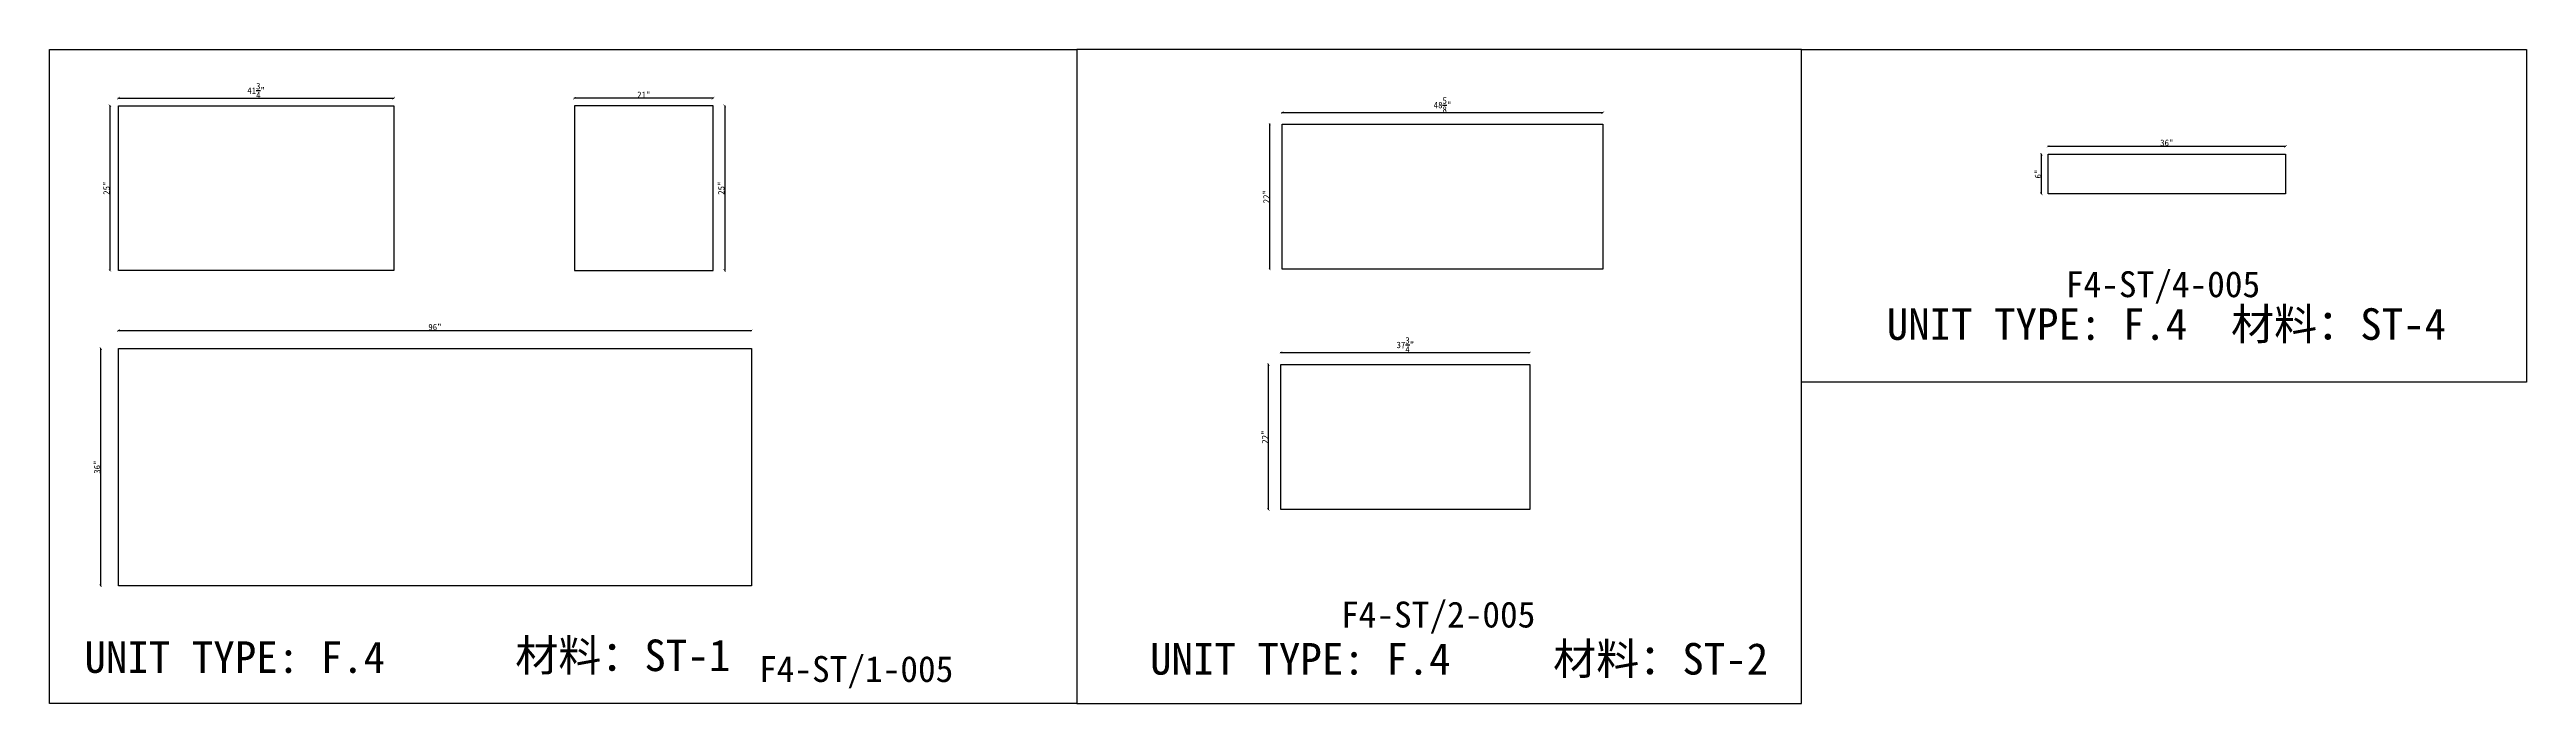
# Model space of a CAD drawing. Header units: millimetres. Extents: x -46966 to 138077, y -48408 to 2116.
# Drawn here: x 52657 to 62197, y -42461 to -39941 of the extents above; entities that cross this region are included whole.
import ezdxf
from ezdxf.enums import TextEntityAlignment as Align

# ---------------------------------------------------------------- set-up
doc = ezdxf.new("R2010")
doc.units = ezdxf.units.MM
doc.layers.add('PART_NUMBER', color=3, linetype='Continuous')
doc.styles.add('样式 1', font='')
doc.styles.get('样式 1').set_extended_font_data('NSimSun')
doc.dimstyles.new('副本 ISO-25', dxfattribs={"dimtxt": 25, "dimasz": 10, "dimexe": 1.5, "dimexo": 0.5, "dimtad": 1, "dimlfac": 0.03937, "dimlunit": 5, "dimtxsty": '样式 1', "dimblk": 'ARCHTICK', "dimcen": 2.5, "dimclrd": 256, "dimclrt": 1, "dimazin": 3, "dimtfac": 1, "dimtmove": 0, "dimatfit": 3, "dimfxlon": 1})

msp = doc.modelspace()

# ---------------------------------------------------------------- texts
at = {"style": '样式 1'}
for s, p in [('材料：ST-4', (61059.412, -41059.862)), ('UNIT TYPE: F.4', (59733.131, -41059.862)), ('UNIT TYPE: F.4', (52791.205, -42343.252)), ('材料：ST-1', (54450.492, -42336.597)), ('UNIT TYPE: F.4', (56895.615, -42350.03)), ('材料：ST-2', (58448.34, -42350.03))]:
    msp.add_text(s, height=121.5865, dxfattribs=at).set_placement(p)
at = {"layer": 'PART_NUMBER', "color": 3, "style": '样式 1'}
for s, p in [('F4-ST/4-005', (60797.59, -40845.535)), ('F4-ST/2-005', (58005.716, -42118.555)), ('F4-ST/1-005', (55763.834, -42328.555))]:
    msp.add_text(s, height=100, dxfattribs=at).set_placement(p, align=Align.MIDDLE_CENTER)

# ---------------------------------------------------------------- blocks, each defined once
blk = doc.blocks.new('_ArchTick')
at = {"color": 0, "linetype": 'ByBlock', "const_width": 0.15}
blk.add_lwpolyline([(-0.5, -0.5), (0.5, 0.5)], dxfattribs=at)
blk = doc.blocks.new('*D1358')
at = {"color": 0, "lineweight": -2, "transparency": 16777216}
for p, q in [((52922, -40129.6), (52922, -40127.1)), ((53982.5, -40129.6), (53982.5, -40127.1))]:
    blk.add_line(p, q, dxfattribs=at)
at = {"lineweight": -2, "transparency": 16777216}
blk.add_line((52922, -40128.6), (53982.5, -40128.6), dxfattribs=at)
at = {"layer": 'Defpoints', "color": 0, "transparency": 16777216}
for p in [(52922, -40157.9), (53982.5, -40128.6), (53982.5, -40157.9)]:
    blk.add_point(p, dxfattribs=at)
at = {"lineweight": -2, "transparency": 16777216, "xscale": 10, "yscale": 10, "zscale": 10, "rotation": 180}
blk.add_blockref('_ArchTick', (52922, -40128.6), dxfattribs=at)
at = {"lineweight": -2, "transparency": 16777216, "xscale": 10, "yscale": 10, "zscale": 10}
blk.add_blockref('_ArchTick', (53982.5, -40128.6), dxfattribs=at)
at = {"color": 1, "transparency": 16777216, "insert": (53452.3, -40099.5), "char_height": 25, "attachment_point": 5, "style": '样式 1'}
blk.add_mtext('\\A1;41{\\H1x;\\S3/4;}"', dxfattribs=at)
blk = doc.blocks.new('*D1359')
at = {"color": 0, "lineweight": -2, "transparency": 16777216}
for p, q in [((52890.3, -40157.9), (52887.8, -40157.9)), ((52890.3, -40792.9), (52887.8, -40792.9))]:
    blk.add_line(p, q, dxfattribs=at)
at = {"lineweight": -2, "transparency": 16777216}
blk.add_line((52889.3, -40157.9), (52889.3, -40792.9), dxfattribs=at)
at = {"layer": 'Defpoints', "color": 0, "transparency": 16777216}
for p in [(52922, -40157.9), (52889.3, -40792.9), (52922, -40792.9)]:
    blk.add_point(p, dxfattribs=at)
at = {"lineweight": -2, "transparency": 16777216, "xscale": 10, "yscale": 10, "zscale": 10}
for p, rotation in [((52889.3, -40157.9), 90), ((52889.3, -40792.9), 270)]:
    blk.add_blockref('_ArchTick', p, dxfattribs=dict(at, rotation=rotation))
at = {"color": 1, "transparency": 16777216, "insert": (52876.2, -40475.4), "char_height": 25, "attachment_point": 5, "rotation": 90, "style": '样式 1'}
blk.add_mtext('\\A1;25"', dxfattribs=at)
blk = doc.blocks.new('*D1360')
at = {"color": 0, "lineweight": -2, "transparency": 16777216}
for p, q in [((54679, -40129.6), (54679, -40127.1)), ((55212.4, -40129.6), (55212.4, -40127.1))]:
    blk.add_line(p, q, dxfattribs=at)
at = {"lineweight": -2, "transparency": 16777216}
blk.add_line((55212.4, -40128.6), (54679, -40128.6), dxfattribs=at)
at = {"layer": 'Defpoints', "color": 0, "transparency": 16777216}
for p in [(54679, -40128.6), (54679, -40157.9), (55212.4, -40157.9)]:
    blk.add_point(p, dxfattribs=at)
at = {"lineweight": -2, "transparency": 16777216, "xscale": 10, "yscale": 10, "zscale": 10, "rotation": 180}
blk.add_blockref('_ArchTick', (54679, -40128.6), dxfattribs=at)
at = {"lineweight": -2, "transparency": 16777216, "xscale": 10, "yscale": 10, "zscale": 10}
blk.add_blockref('_ArchTick', (55212.4, -40128.6), dxfattribs=at)
at = {"color": 1, "transparency": 16777216, "insert": (54945.7, -40115.5), "char_height": 25, "attachment_point": 5, "style": '样式 1'}
blk.add_mtext('\\A1;21"', dxfattribs=at)
blk = doc.blocks.new('*D1361')
at = {"color": 0, "lineweight": -2, "transparency": 16777216}
for p, q in [((55256.3, -40157.9), (55258.8, -40157.9)), ((55256.3, -40792.9), (55258.8, -40792.9))]:
    blk.add_line(p, q, dxfattribs=at)
at = {"lineweight": -2, "transparency": 16777216}
blk.add_line((55257.3, -40157.9), (55257.3, -40792.9), dxfattribs=at)
at = {"layer": 'Defpoints', "color": 0, "transparency": 16777216}
for p in [(55212.4, -40157.9), (55212.4, -40792.9), (55257.3, -40792.9)]:
    blk.add_point(p, dxfattribs=at)
at = {"lineweight": -2, "transparency": 16777216, "xscale": 10, "yscale": 10, "zscale": 10}
for p, rotation in [((55257.3, -40157.9), 90), ((55257.3, -40792.9), 270)]:
    blk.add_blockref('_ArchTick', p, dxfattribs=dict(at, rotation=rotation))
at = {"color": 1, "transparency": 16777216, "insert": (55244.2, -40475.4), "char_height": 25, "attachment_point": 5, "rotation": 90, "style": '样式 1'}
blk.add_mtext('\\A1;25"', dxfattribs=at)
blk = doc.blocks.new('*D1362')
at = {"color": 0, "lineweight": -2, "transparency": 16777216}
for p, q in [((52922, -41025), (52922, -41022.5)), ((55360.4, -41025), (55360.4, -41022.5))]:
    blk.add_line(p, q, dxfattribs=at)
at = {"lineweight": -2, "transparency": 16777216}
blk.add_line((52922, -41024), (55360.4, -41024), dxfattribs=at)
at = {"layer": 'Defpoints', "color": 0, "transparency": 16777216}
for p in [(55360.4, -41024), (52922, -41093.3), (55360.4, -41093.3)]:
    blk.add_point(p, dxfattribs=at)
at = {"lineweight": -2, "transparency": 16777216, "xscale": 10, "yscale": 10, "zscale": 10, "rotation": 180}
blk.add_blockref('_ArchTick', (52922, -41024), dxfattribs=at)
at = {"lineweight": -2, "transparency": 16777216, "xscale": 10, "yscale": 10, "zscale": 10}
blk.add_blockref('_ArchTick', (55360.4, -41024), dxfattribs=at)
at = {"color": 1, "transparency": 16777216, "insert": (54141.2, -41010.9), "char_height": 25, "attachment_point": 5, "style": '样式 1'}
blk.add_mtext('\\A1;96"', dxfattribs=at)
blk = doc.blocks.new('*D1363')
at = {"color": 0, "lineweight": -2, "transparency": 16777216}
for p, q in [((52854.3, -41093.3), (52851.8, -41093.3)), ((52854.3, -42007.7), (52851.8, -42007.7))]:
    blk.add_line(p, q, dxfattribs=at)
at = {"lineweight": -2, "transparency": 16777216}
blk.add_line((52853.3, -41093.3), (52853.3, -42007.7), dxfattribs=at)
at = {"layer": 'Defpoints', "color": 0, "transparency": 16777216}
for p in [(52922, -41093.3), (52853.3, -42007.7), (52922, -42007.7)]:
    blk.add_point(p, dxfattribs=at)
at = {"lineweight": -2, "transparency": 16777216, "xscale": 10, "yscale": 10, "zscale": 10}
for p, rotation in [((52853.3, -41093.3), 90), ((52853.3, -42007.7), 270)]:
    blk.add_blockref('_ArchTick', p, dxfattribs=dict(at, rotation=rotation))
at = {"color": 1, "transparency": 16777216, "insert": (52840.1, -41550.5), "char_height": 25, "attachment_point": 5, "rotation": 90, "style": '样式 1'}
blk.add_mtext('\\A1;36"', dxfattribs=at)
blk = doc.blocks.new('*D1364')
at = {"color": 0, "lineweight": -2, "transparency": 16777216}
for p, q in [((57404.7, -40185.1), (57404.7, -40182.6)), ((58639.7, -40185.1), (58639.7, -40182.6))]:
    blk.add_line(p, q, dxfattribs=at)
at = {"lineweight": -2, "transparency": 16777216}
blk.add_line((57404.7, -40184.1), (58639.7, -40184.1), dxfattribs=at)
at = {"layer": 'Defpoints', "color": 0, "transparency": 16777216}
for p in [(57404.7, -40228.7), (58639.7, -40184.1), (58639.7, -40228.7)]:
    blk.add_point(p, dxfattribs=at)
at = {"lineweight": -2, "transparency": 16777216, "xscale": 10, "yscale": 10, "zscale": 10, "rotation": 180}
blk.add_blockref('_ArchTick', (57404.7, -40184.1), dxfattribs=at)
at = {"lineweight": -2, "transparency": 16777216, "xscale": 10, "yscale": 10, "zscale": 10}
blk.add_blockref('_ArchTick', (58639.7, -40184.1), dxfattribs=at)
at = {"color": 1, "transparency": 16777216, "insert": (58022.2, -40155), "char_height": 25, "attachment_point": 5, "style": '样式 1'}
blk.add_mtext('\\A1;48{\\H1x;\\S5/8;}"', dxfattribs=at)
blk = doc.blocks.new('*D1365')
at = {"color": 0, "lineweight": -2, "transparency": 16777216}
for p, q in [((57357.9, -40228.7), (57355.4, -40228.7)), ((57357.9, -40787.5), (57355.4, -40787.5))]:
    blk.add_line(p, q, dxfattribs=at)
at = {"lineweight": -2, "transparency": 16777216}
blk.add_line((57356.9, -40787.5), (57356.9, -40228.7), dxfattribs=at)
at = {"layer": 'Defpoints', "color": 0, "transparency": 16777216}
for p in [(57356.9, -40228.7), (57404.7, -40228.7), (57404.7, -40787.5)]:
    blk.add_point(p, dxfattribs=at)
at = {"lineweight": -2, "transparency": 16777216, "xscale": 10, "yscale": 10, "zscale": 10}
for p, rotation in [((57356.9, -40228.7), 90), ((57356.9, -40787.5), 270)]:
    blk.add_blockref('_ArchTick', p, dxfattribs=dict(at, rotation=rotation))
at = {"color": 1, "transparency": 16777216, "insert": (57343.8, -40508.1), "char_height": 25, "attachment_point": 5, "rotation": 90, "style": '样式 1'}
blk.add_mtext('\\A1;22"', dxfattribs=at)
blk = doc.blocks.new('*D1366')
at = {"color": 0, "lineweight": -2, "transparency": 16777216}
for p, q in [((57399.7, -41109.6), (57399.7, -41107.1)), ((58358.5, -41109.6), (58358.5, -41107.1))]:
    blk.add_line(p, q, dxfattribs=at)
at = {"lineweight": -2, "transparency": 16777216}
blk.add_line((57399.7, -41108.6), (58358.5, -41108.6), dxfattribs=at)
at = {"layer": 'Defpoints', "color": 0, "transparency": 16777216}
for p in [(58358.5, -41108.6), (57399.7, -41155.4), (58358.5, -41155.4)]:
    blk.add_point(p, dxfattribs=at)
at = {"lineweight": -2, "transparency": 16777216, "xscale": 10, "yscale": 10, "zscale": 10, "rotation": 180}
blk.add_blockref('_ArchTick', (57399.7, -41108.6), dxfattribs=at)
at = {"lineweight": -2, "transparency": 16777216, "xscale": 10, "yscale": 10, "zscale": 10}
blk.add_blockref('_ArchTick', (58358.5, -41108.6), dxfattribs=at)
at = {"color": 1, "transparency": 16777216, "insert": (57879.1, -41079.5), "char_height": 25, "attachment_point": 5, "style": '样式 1'}
blk.add_mtext('\\A1;37{\\H1x;\\S3/4;}"', dxfattribs=at)
blk = doc.blocks.new('*D1367')
at = {"color": 0, "lineweight": -2, "transparency": 16777216}
for p, q in [((57352.6, -41155.4), (57350.1, -41155.4)), ((57352.6, -41714.2), (57350.1, -41714.2))]:
    blk.add_line(p, q, dxfattribs=at)
at = {"lineweight": -2, "transparency": 16777216}
blk.add_line((57351.6, -41714.2), (57351.6, -41155.4), dxfattribs=at)
at = {"layer": 'Defpoints', "color": 0, "transparency": 16777216}
for p in [(57351.6, -41155.4), (57399.7, -41155.4), (57399.7, -41714.2)]:
    blk.add_point(p, dxfattribs=at)
at = {"lineweight": -2, "transparency": 16777216, "xscale": 10, "yscale": 10, "zscale": 10}
for p, rotation in [((57351.6, -41155.4), 90), ((57351.6, -41714.2), 270)]:
    blk.add_blockref('_ArchTick', p, dxfattribs=dict(at, rotation=rotation))
at = {"color": 1, "transparency": 16777216, "insert": (57338.5, -41434.8), "char_height": 25, "attachment_point": 5, "rotation": 90, "style": '样式 1'}
blk.add_mtext('\\A1;22"', dxfattribs=at)
blk = doc.blocks.new('*D1368')
at = {"color": 0, "lineweight": -2, "transparency": 16777216}
for p, q in [((60354.8, -40314.9), (60354.8, -40312.4)), ((61269.2, -40314.9), (61269.2, -40312.4))]:
    blk.add_line(p, q, dxfattribs=at)
at = {"lineweight": -2, "transparency": 16777216}
blk.add_line((60354.8, -40313.9), (61269.2, -40313.9), dxfattribs=at)
at = {"layer": 'Defpoints', "color": 0, "transparency": 16777216}
for p in [(60354.8, -40344.7), (61269.2, -40313.9), (61269.2, -40344.7)]:
    blk.add_point(p, dxfattribs=at)
at = {"lineweight": -2, "transparency": 16777216, "xscale": 10, "yscale": 10, "zscale": 10, "rotation": 180}
blk.add_blockref('_ArchTick', (60354.8, -40313.9), dxfattribs=at)
at = {"lineweight": -2, "transparency": 16777216, "xscale": 10, "yscale": 10, "zscale": 10}
blk.add_blockref('_ArchTick', (61269.2, -40313.9), dxfattribs=at)
at = {"color": 1, "transparency": 16777216, "insert": (60812, -40300.7), "char_height": 25, "attachment_point": 5, "style": '样式 1'}
blk.add_mtext('\\A1;36"', dxfattribs=at)
blk = doc.blocks.new('*D1369')
at = {"color": 0, "lineweight": -2, "transparency": 16777216}
for p, q in [((60330, -40344.7), (60327.5, -40344.7)), ((60330, -40497.1), (60327.5, -40497.1))]:
    blk.add_line(p, q, dxfattribs=at)
at = {"lineweight": -2, "transparency": 16777216}
blk.add_line((60329, -40497.1), (60329, -40344.7), dxfattribs=at)
at = {"layer": 'Defpoints', "color": 0, "transparency": 16777216}
for p in [(60329, -40344.7), (60354.8, -40344.7), (60354.8, -40497.1)]:
    blk.add_point(p, dxfattribs=at)
at = {"lineweight": -2, "transparency": 16777216, "xscale": 10, "yscale": 10, "zscale": 10}
for p, rotation in [((60329, -40344.7), 90), ((60329, -40497.1), 270)]:
    blk.add_blockref('_ArchTick', p, dxfattribs=dict(at, rotation=rotation))
at = {"color": 1, "transparency": 16777216, "insert": (60315.9, -40420.9), "char_height": 25, "attachment_point": 5, "rotation": 90, "style": '样式 1'}
blk.add_mtext('\\A1;6"', dxfattribs=at)

# ---------------------------------------------------------------- dimensions: what is measured, and where the dimension line sits
for base, p1, p2, picture, middle in [((53982.477, -40128.586), (52922.027, -40157.923), (53982.477, -40157.923), '*D1358', (53452.252, -40099.493)), ((54679.014, -40128.586), (55212.414, -40157.923), (54679.014, -40157.923), '*D1360', (54945.714, -40115.461)), ((58639.743, -40184.135), (57404.668, -40228.664), (58639.743, -40228.664), '*D1364', (58022.206, -40155.042)), ((61269.222, -40313.869), (60354.822, -40344.705), (61269.222, -40344.705), '*D1368', (60812.022, -40300.744)), ((55360.427, -41024.03), (52922.027, -41093.315), (55360.427, -41093.315), '*D1362', (54141.227, -41010.905)), ((58358.543, -41108.568), (57399.693, -41155.425), (58358.543, -41155.425), '*D1366', (57879.118, -41079.475))]:
    dim = msp.add_linear_dim(base=base, p1=p1, p2=p2, dimstyle='副本 ISO-25')
    dim.commit()
    dim.dimension.update_dxf_attribs({"geometry": picture, "text_midpoint": middle})
for base, p1, p2, picture, middle in [((52889.304, -40792.923), (52922.027, -40157.923), (52922.027, -40792.923), '*D1359', (52876.179, -40475.423)), ((55257.312, -40792.923), (55212.414, -40157.923), (55212.414, -40792.923), '*D1361', (55244.187, -40475.423)), ((57356.905, -40228.664), (57404.668, -40787.464), (57404.668, -40228.664), '*D1365', (57343.78, -40508.064)), ((60328.987, -40344.705), (60354.822, -40497.105), (60354.822, -40344.705), '*D1369', (60315.862, -40420.905)), ((52853.257, -42007.715), (52922.027, -41093.315), (52922.027, -42007.715), '*D1363', (52840.132, -41550.515)), ((57351.584, -41155.425), (57399.693, -41714.225), (57399.693, -41155.425), '*D1367', (57338.459, -41434.825))]:
    dim = msp.add_linear_dim(base=base, p1=p1, p2=p2, angle=90, dimstyle='副本 ISO-25')
    dim.commit()
    dim.dimension.update_dxf_attribs({"geometry": picture, "text_midpoint": middle})

# ---------------------------------------------------------------- linework, layer by layer
at = {"color": 1}
for points in [[(52656.747, -39940.968), (56613.629, -39940.968), (56613.629, -42461.386), (52656.747, -42461.386)], [(56613.629, -42461.386), (59405.503, -42461.386), (59405.503, -39940.968), (56613.629, -39940.968)], [(59405.503, -39940.968), (62197.377, -39940.968), (62197.377, -41223.366), (59405.503, -41223.366)]]:
    msp.add_lwpolyline(points, close=True, dxfattribs=at)
for points in [[(52922.027, -40157.923), (53982.477, -40157.923), (53982.477, -40792.923), (52922.027, -40792.923)], [(54679.014, -40792.923), (55212.414, -40792.923), (55212.414, -40157.923), (54679.014, -40157.923)], [(57404.668, -40228.664), (58639.743, -40228.664), (58639.743, -40787.464), (57404.668, -40787.464)], [(60354.822, -40344.705), (61269.222, -40344.705), (61269.222, -40497.105), (60354.822, -40497.105)], [(52922.027, -41093.315), (55360.427, -41093.315), (55360.427, -42007.715), (52922.027, -42007.715)], [(57399.693, -41155.425), (58358.543, -41155.425), (58358.543, -41714.225), (57399.693, -41714.225)]]:
    msp.add_lwpolyline(points, close=True)

msp.set_redraw_order([(e.dxf.handle, doc.entitydb.next_handle()) for e in msp.query("TEXT MTEXT ATTDEF DIMENSION ARC_DIMENSION")])  # texts and dimensions are drawn at this point

doc.saveas('drawing.dxf')
